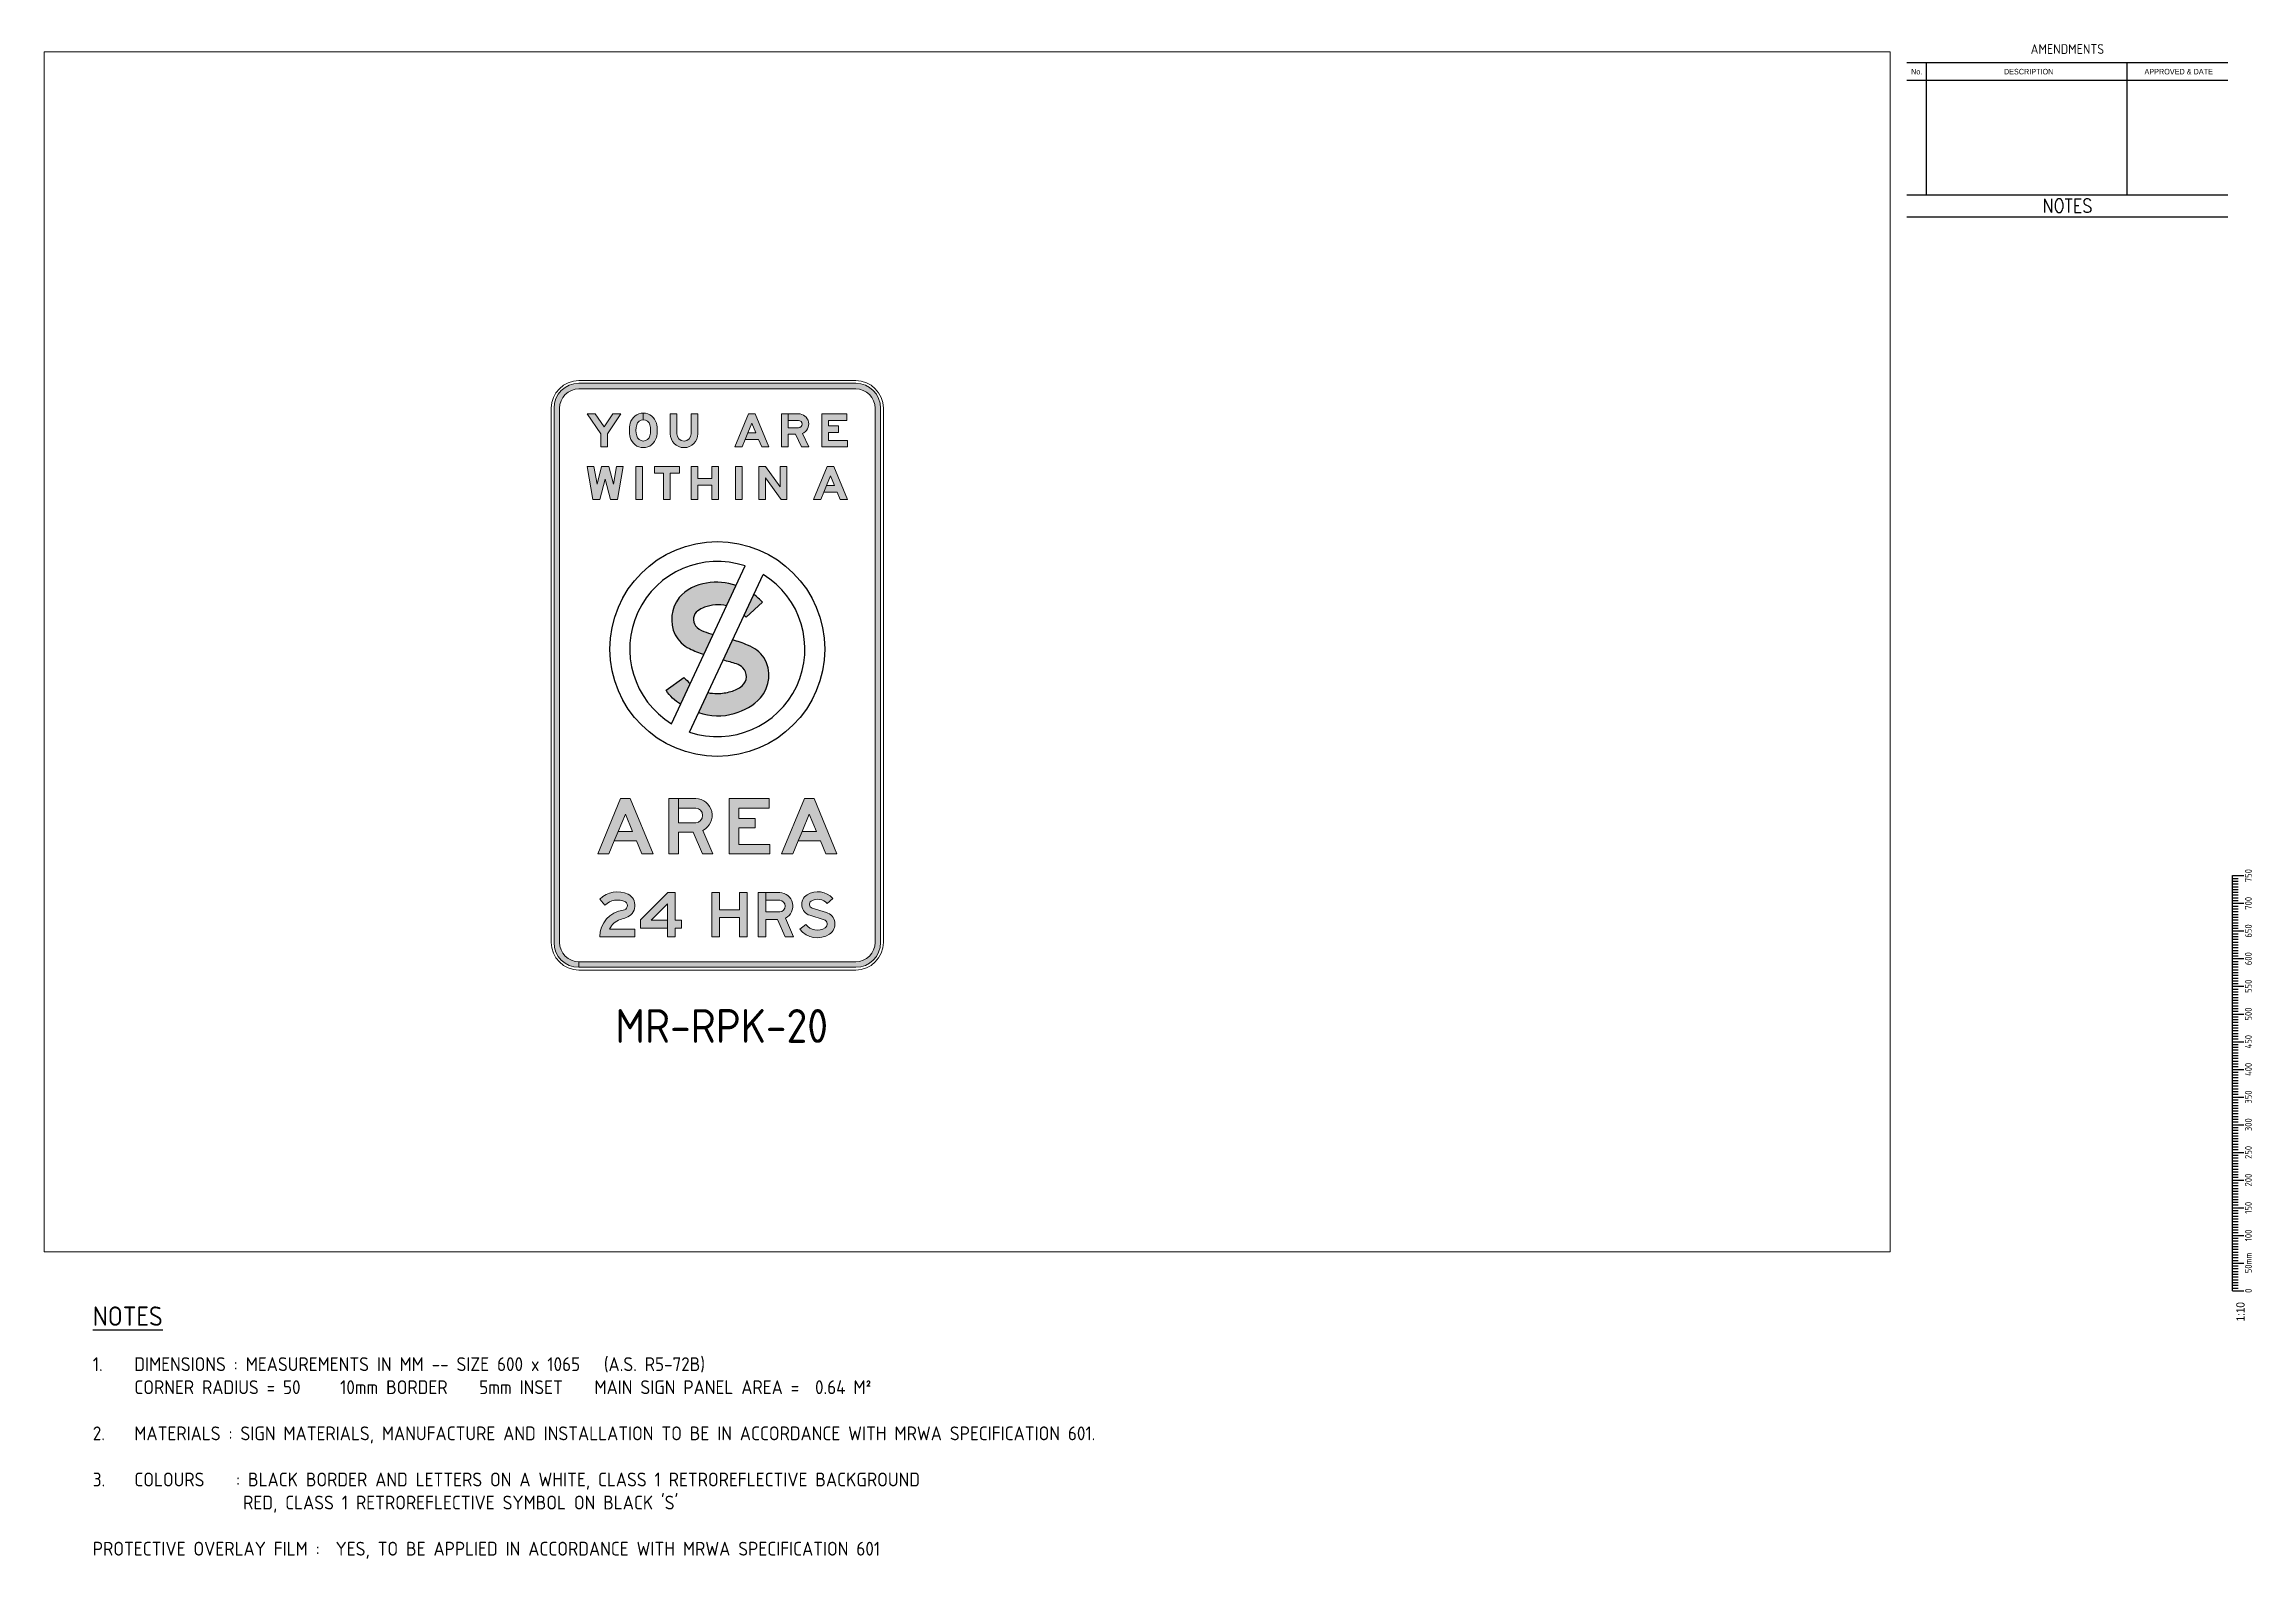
# Paper-space layout 'MRWA Layout 1' of a CAD drawing. Extents: x 16 to 415, y 17 to 291.
# The model-space entities are those that its viewports show. They can reach past a viewport. Long polylines and large blocks are cut down to what shows.
import ezdxf
from ezdxf.enums import TextEntityAlignment as Align

# ---------------------------------------------------------------- set-up
doc = ezdxf.new("R2010")
doc.units = 0
doc.header["$LTSCALE"] = 10
doc.layers.add('GSBWFILL', color=7, linetype='CONTINUOUS', lineweight=0)
for name, color, linetype in [('L18', 4, 'CONTINUOUS'), ('L25', 1, 'CONTINUOUS'), ('MR_Signs_DIM', 1, 'CONTINUOUS'), ('T25', 1, 'CONTINUOUS'), ('T35', 3, 'CONTINUOUS'), ('T50', 7, 'CONTINUOUS'), ('TBLK18', 4, 'CONTINUOUS'), ('TBLK25', 1, 'CONTINUOUS'), ('View Port', 153, 'CONTINUOUS')]:
    doc.layers.add(name, color=color, linetype=linetype)
doc.styles.add('HELV', font='helvs.shx')
doc.styles.add('HELVL', font='helvl', dxfattribs={"width": 0.8})
doc.styles.add('ISO', font='isocp2.shx')
doc.styles.add('ROMAND', font='romand')
doc.styles.add('TSText', font='txt.shx')

# ---------------------------------------------------------------- blocks, each defined once
blk = doc.blocks.new('a3_vamend')
at = {"layer": 'TBLK25'}
for p, q in [((-5.684341886080801e-14, -4.999999999999886), (-58.00000000000006, -5)), ((-54.42599305211655, -28.90345296021837), (-54.42599305211627, -5)), ((-18.21962682666293, -28.90345296021837), (-18.21962682666259, -4.999999999999886)), ((-5.684341886080801e-14, -8.199999999999875), (-58.00000000000006, -8.199999999999989)), ((0, -28.90345296021832), (-58, -28.90345296021843)), ((-3.354351906637021e-05, -32.90345296021815), (-58.00003354351912, -32.90345296021837))]:
    blk.add_line(p, q, dxfattribs=at)
at = {"layer": 'TBLK18', "style": 'HELVL', "width": 0.9}
for s, p in [('No.', (-56.21299652605802, -7.093438709461054)), ('DESCRIPTION', (-35.99399214369163, -7.0934387094606)), ('APPROVED & DATE', (-8.889555171157724, -7.093438709460258))]:
    blk.add_text(s, height=1, dxfattribs=at).set_placement(p, align=Align.CENTER)
at = {"layer": 'TBLK25', "style": 'ISO'}
blk.add_text('AMENDMENTS', height=1.75, dxfattribs=at).set_placement((-28.99999999999977, -3.384120488447763), align=Align.CENTER)
at = {"layer": 'TBLK25', "style": 'ROMAND', "width": 0.85}
blk.add_text('NOTES', height=2.5, dxfattribs=at).set_placement((-29.00003354351907, -32.05950363555246), align=Align.CENTER)
blk = doc.blocks.new('sca10_3')
at = {"layer": 'L18'}
for p, q in [((-4.144924845027276, 89), (-2.144924845027276, 89)), ((-4.144924845027276, 14), (-4.144924845027276, 89)), ((-4.144924845027276, 88.5), (-3.144924845027276, 88.5)), ((-4.144924845027276, 88), (-3.144924845027276, 88)), ((-4.144924845027276, 87.5), (-3.144924845027276, 87.5)), ((-4.144924845027276, 87), (-3.144924845027276, 87)), ((-4.144924845027276, 86.5), (-3.144924845027276, 86.5)), ((-4.144924845027276, 86), (-3.144924845027276, 86)), ((-4.144924845027276, 85.5), (-3.144924845027276, 85.5)), ((-4.144924845027276, 85), (-3.144924845027276, 85)), ((-4.144924845027276, 84.5), (-3.144924845027276, 84.5)), ((-4.144924845027276, 84), (-2.144924845027276, 84)), ((-4.144924845027276, 83.5), (-3.144924845027276, 83.5)), ((-4.144924845027276, 83), (-3.144924845027276, 83)), ((-4.144924845027276, 82.5), (-3.144924845027276, 82.5)), ((-4.144924845027276, 82), (-3.144924845027276, 82)), ((-4.144924845027276, 81.5), (-3.144924845027276, 81.5)), ((-4.144924845027276, 81), (-3.144924845027276, 81)), ((-4.144924845027276, 80.5), (-3.144924845027276, 80.5)), ((-4.144924845027276, 80), (-3.144924845027276, 80)), ((-4.144924845027276, 79.5), (-3.144924845027276, 79.5)), ((-4.144924845027276, 79), (-2.144924845027276, 79)), ((-4.144924845027276, 78.5), (-3.144924845027276, 78.5)), ((-4.144924845027276, 78), (-3.144924845027276, 78)), ((-4.144924845027276, 77.5), (-3.144924845027276, 77.5)), ((-4.144924845027276, 77), (-3.144924845027276, 77)), ((-4.144924845027276, 76.5), (-3.144924845027276, 76.5)), ((-4.144924845027276, 76), (-3.144924845027276, 76)), ((-4.144924845027276, 75.5), (-3.144924845027276, 75.5)), ((-4.144924845027276, 75), (-3.144924845027276, 75)), ((-4.144924845027276, 74.5), (-3.144924845027276, 74.5)), ((-4.144924845027276, 74), (-2.144924845027276, 74)), ((-4.144924845027276, 73.5), (-3.144924845027276, 73.5)), ((-4.144924845027276, 73), (-3.144924845027276, 73)), ((-4.144924845027276, 72.5), (-3.144924845027276, 72.5)), ((-4.144924845027276, 72), (-3.144924845027276, 72)), ((-4.144924845027276, 71.5), (-3.144924845027276, 71.5)), ((-4.144924845027276, 71), (-3.144924845027276, 71)), ((-4.144924845027276, 70.5), (-3.144924845027276, 70.5)), ((-4.144924845027276, 70), (-3.144924845027276, 70)), ((-4.144924845027276, 69.5), (-3.144924845027276, 69.5)), ((-4.144924845027276, 69), (-2.144924845027276, 69)), ((-4.144924845027276, 68.5), (-3.144924845027276, 68.5)), ((-4.144924845027276, 68), (-3.144924845027276, 68)), ((-4.144924845027276, 67.5), (-3.144924845027276, 67.5)), ((-4.144924845027276, 67), (-3.144924845027276, 67)), ((-4.144924845027276, 66.5), (-3.144924845027276, 66.5)), ((-4.144924845027276, 66), (-3.144924845027276, 66)), ((-4.144924845027276, 65.5), (-3.144924845027276, 65.5)), ((-4.144924845027276, 65), (-3.144924845027276, 65)), ((-4.144924845027276, 64.5), (-3.144924845027276, 64.5)), ((-4.144924845027276, 64), (-2.144924845027276, 64)), ((-4.144924845027276, 63.5), (-3.144924845027276, 63.5)), ((-4.144924845027276, 63), (-3.144924845027276, 63)), ((-4.144924845027276, 62.5), (-3.144924845027276, 62.5)), ((-4.144924845027276, 62), (-3.144924845027276, 62)), ((-4.144924845027276, 61.5), (-3.144924845027276, 61.5)), ((-4.144924845027276, 61), (-3.144924845027276, 61)), ((-4.144924845027276, 60.5), (-3.144924845027276, 60.5)), ((-4.144924845027276, 60), (-3.144924845027276, 60)), ((-4.144924845027276, 59.5), (-3.144924845027276, 59.5)), ((-4.144924845027276, 59), (-2.144924845027276, 59)), ((-4.144924845027276, 58.5), (-3.144924845027276, 58.5)), ((-4.144924845027276, 58), (-3.144924845027276, 58)), ((-4.144924845027276, 57.5), (-3.144924845027276, 57.5)), ((-4.144924845027276, 57), (-3.144924845027276, 57)), ((-4.144924845027276, 56.5), (-3.144924845027276, 56.5)), ((-4.144924845027276, 56), (-3.144924845027276, 56)), ((-4.144924845027276, 55.5), (-3.144924845027276, 55.5)), ((-4.144924845027276, 55), (-3.144924845027276, 55)), ((-4.144924845027276, 54.5), (-3.144924845027276, 54.5)), ((-4.144924845027276, 54), (-2.144924845027276, 54)), ((-4.144924845027276, 53.5), (-3.144924845027276, 53.5)), ((-4.144924845027276, 53), (-3.144924845027276, 53)), ((-4.144924845027276, 52.5), (-3.144924845027276, 52.5)), ((-4.144924845027276, 52), (-3.144924845027276, 52)), ((-4.144924845027276, 51.5), (-3.144924845027276, 51.5)), ((-4.144924845027276, 51), (-3.144924845027276, 51)), ((-4.144924845027276, 50.5), (-3.144924845027276, 50.5)), ((-4.144924845027276, 50), (-3.144924845027276, 50)), ((-4.144924845027276, 49.5), (-3.144924845027276, 49.5)), ((-4.144924845027276, 49), (-2.144924845027276, 49)), ((-4.144924845027276, 48.5), (-3.144924845027276, 48.5)), ((-4.144924845027276, 48), (-3.144924845027276, 48)), ((-4.144924845027276, 47.5), (-3.144924845027276, 47.5)), ((-4.144924845027276, 47), (-3.144924845027276, 47)), ((-4.144924845027276, 46.5), (-3.144924845027276, 46.5)), ((-4.144924845027276, 46), (-3.144924845027276, 46)), ((-4.144924845027276, 45.5), (-3.144924845027276, 45.5)), ((-4.144924845027276, 45), (-3.144924845027276, 45)), ((-4.144924845027276, 44.5), (-3.144924845027276, 44.5)), ((-4.144924845027276, 44), (-2.144924845027276, 44)), ((-4.144924845027276, 43.5), (-3.144924845027276, 43.5)), ((-4.144924845027276, 43), (-3.144924845027276, 43)), ((-4.144924845027276, 42.5), (-3.144924845027276, 42.5)), ((-4.144924845027276, 42), (-3.144924845027276, 42)), ((-4.144924845027276, 41.5), (-3.144924845027276, 41.5)), ((-4.144924845027276, 41), (-3.144924845027276, 41)), ((-4.144924845027276, 40.5), (-3.144924845027276, 40.5)), ((-4.144924845027276, 40), (-3.144924845027276, 40)), ((-4.144924845027276, 39.5), (-3.144924845027276, 39.5)), ((-4.144924845027276, 39), (-2.144924845027276, 39)), ((-4.144924845027276, 38.5), (-3.144924845027276, 38.5)), ((-4.144924845027276, 38), (-3.144924845027276, 38)), ((-4.144924845027276, 37.5), (-3.144924845027276, 37.5)), ((-4.144924845027276, 37), (-3.144924845027276, 37)), ((-4.144924845027276, 36.5), (-3.144924845027276, 36.5)), ((-4.144924845027276, 36), (-3.144924845027276, 36)), ((-4.144924845027276, 35.5), (-3.144924845027276, 35.5)), ((-4.144924845027276, 35), (-3.144924845027276, 35)), ((-4.144924845027276, 34.5), (-3.144924845027276, 34.5)), ((-4.144924845027276, 34), (-2.144924845027276, 34)), ((-4.144924845027276, 33.5), (-3.144924845027276, 33.5)), ((-4.144924845027276, 33), (-3.144924845027276, 33)), ((-4.144924845027276, 32.5), (-3.144924845027276, 32.5)), ((-4.144924845027276, 32), (-3.144924845027276, 32)), ((-4.144924845027276, 31.5), (-3.144924845027276, 31.5)), ((-4.144924845027276, 31), (-3.144924845027276, 31)), ((-4.144924845027276, 30.5), (-3.144924845027276, 30.5)), ((-4.144924845027276, 30), (-3.144924845027276, 30)), ((-4.144924845027276, 29.5), (-3.144924845027276, 29.5)), ((-4.144924845027276, 29), (-2.144924845027276, 29)), ((-4.144924845027276, 28.5), (-3.144924845027276, 28.5)), ((-4.144924845027276, 28), (-3.144924845027276, 28)), ((-4.144924845027276, 27.5), (-3.144924845027276, 27.5)), ((-4.144924845027276, 27), (-3.144924845027276, 27)), ((-4.144924845027276, 26.5), (-3.144924845027276, 26.5)), ((-4.144924845027276, 26), (-3.144924845027276, 26)), ((-4.144924845027276, 25.5), (-3.144924845027276, 25.5)), ((-4.144924845027276, 25), (-3.144924845027276, 25)), ((-4.144924845027276, 24.5), (-3.144924845027276, 24.5)), ((-4.144924845027276, 24), (-2.144924845027276, 24)), ((-4.144924845027276, 23.5), (-3.144924845027276, 23.5)), ((-4.144924845027276, 23), (-3.144924845027276, 23)), ((-4.144924845027276, 22.5), (-3.144924845027276, 22.5)), ((-4.144924845027276, 22), (-3.144924845027276, 22)), ((-4.144924845027276, 21.5), (-3.144924845027276, 21.5)), ((-4.144924845027276, 21), (-3.144924845027276, 21)), ((-4.144924845027276, 20.5), (-3.144924845027276, 20.5)), ((-4.144924845027276, 20), (-3.144924845027276, 20)), ((-4.144924845027276, 19.5), (-3.144924845027276, 19.5)), ((-4.144924845027276, 19), (-2.144924845027276, 19)), ((-4.144924845027276, 18.5), (-3.144924845027276, 18.5)), ((-4.144924845027276, 18), (-3.144924845027276, 18)), ((-4.144924845027276, 17.5), (-3.144924845027276, 17.5)), ((-4.144924845027276, 17), (-3.144924845027276, 17)), ((-4.144924845027276, 16.5), (-3.144924845027276, 16.5)), ((-4.144924845027276, 16), (-3.144924845027276, 16)), ((-4.144924845027276, 15.5), (-3.144924845027276, 15.5)), ((-4.144924845027276, 15), (-3.144924845027276, 15)), ((-4.144924845027276, 14.5), (-3.144924845027276, 14.5)), ((-4.144924845027276, 14), (-2.144924845027276, 14))]:
    blk.add_line(p, q, dxfattribs=at)
at = {"layer": 'L18', "style": 'ISO'}
for s, p in [('750', (-0.6781779558306198, 89)), ('700', (-0.6781779558306198, 84)), ('650', (-0.6781779558306198, 79)), ('600', (-0.6781779558306198, 74)), ('550', (-0.6781779558306198, 69)), ('500', (-0.6781779558306198, 64)), ('450', (-0.6781779558306198, 59)), ('400', (-0.6781779558306198, 54)), ('350', (-0.6781779558306198, 49)), ('300', (-0.6781779558306198, 44)), ('250', (-0.6781779558306198, 39)), ('200', (-0.6781779558306198, 34)), ('150', (-0.6781779558306198, 29)), ('100', (-0.6781779558306198, 24)), ('0', (-0.6781779558306198, 14))]:
    blk.add_text(s, height=1.25, rotation=90, dxfattribs=at).set_placement(p, align=Align.CENTER)
blk.add_text('50mm', height=1.25, rotation=90, dxfattribs=at).set_placement((-0.6747569548834917, 17.17651291350273))
at = {"layer": 'L18', "style": 'HELV', "width": 0.85}
blk.add_text('1:10', height=1.5, rotation=90, dxfattribs=at).set_placement((-1.985714686587016, 11.9491456330818), align=Align.RIGHT)
blk = doc.blocks.new('*U909')
at = {"layer": 'GSBWFILL'}
blk.add_hatch(color=256, dxfattribs=at).paths.add_polyline_path([(-249.8999999999996, -527.5), (250, -527.5, 0.414213562373095), (295, -482.5), (295, 482.5, 0.414213562373095), (250, 527.5), (-250, 527.5, 0.414213562373095), (-295, 482.5), (-295, -482.5, 0.414213562373095), (-250, -527.5), (-250, -517.5, -0.414213562373095), (-285, -482.5), (-285, 482.5, -0.414213562373095), (-250, 517.5), (250, 517.5, -0.414213562373095), (285, 482.5), (285, -482.5, -0.414213562373095), (250, -517.5), (-249.8999999999996, -517.5)])
at = {"layer": 'GSBWFILL', "linetype": 'Continuous'}
for points in [[(-250, -532.5), (250, -532.5, 0.414213562373095), (300, -482.5), (300, 482.5, 0.414213562373095), (250, 532.5), (-250, 532.5, 0.414213562373095), (-300, 482.5), (-300, -482.5, 0.414213562373095), (-250, -532.5)], [(-249.8999999999996, -527.5), (250, -527.5, 0.414213562373095), (295, -482.5), (295, 482.5, 0.414213562373095), (250, 527.5), (-250, 527.5, 0.414213562373095), (-295, 482.5), (-295, -482.5, 0.414213562373095), (-250, -527.5), (-250, -517.5, -0.414213562373095), (-285, -482.5), (-285, 482.5, -0.414213562373095), (-250, 517.5), (250, 517.5, -0.414213562373095), (285, 482.5), (285, -482.5, -0.414213562373095), (250, -517.5), (-249.8999999999996, -517.5), (-249.8999999999996, -527.5)]]:
    blk.add_lwpolyline(points, format="xyb", close=True, dxfattribs=at)
at = {"layer": 'GSBWFILL', "color": 250, "style": 'TSText'}
for s in ['levels:GSCOLORFILL|GSBWFILL|GSOUTLINE', 'chevronShoulderRadius:300.000', 'constructPanels:900|600|450', 'panelStyle:MR-RPK-20.ssm', 'panelBorderRadius:300.000', 'chevronTipRadius:300.000', 'constructPanelMode:0', 'panelRoundCorners:0', 'panelHeightLock:1', 'panelStation:none', 'heightRounding:1', 'panelName:name', 'panelWidthLock:1', 'widthRounding:1', 'panelStandard:0', 'legendMaterial:0', 'panelMounting:0', 'panelQuantity:1', 'panelMaterial:0', 'marginAlign:9', 'panelShape:0', 'panelSizes:', 'version:2']:
    blk.add_text(s, height=0.001, dxfattribs=at).set_placement((0, 532.498), align=Align.CENTER)
blk = doc.blocks.new('*U516')
at = {"layer": 'GSBWFILL'}
blk.add_hatch(color=256, dxfattribs=at).paths.add_polyline_path([(74.24082345703958, 81.2500000000007), (60.0068234570395, 46.8760000000002), (140.0040000000002, 46.8760000000002), (159.4120000000001, 0), (200.0000000000002, 0), (117.1880000000003, 200.0000000000002), (82.81200000000011, 200.0000000000002), (0, 0), (40.58800000000029, 0), (59.99600000000022, 46.8760000000002), (74.2300000000003, 81.2500000000007), (100.0000000000001, 143.4860000000002), (125.7700000000002, 81.2500000000007)])
at = {"layer": 'GSBWFILL', "flags": 128}
blk.add_lwpolyline([(74.24082345703958, 81.2500000000007), (60.0068234570395, 46.8760000000002), (140.0040000000002, 46.8760000000002), (159.4120000000001, 0), (200.0000000000002, 0), (117.1880000000003, 200.0000000000002), (82.81200000000011, 200.0000000000002), (0, 0), (40.58800000000029, 0), (59.99600000000022, 46.8760000000002), (74.2300000000003, 81.2500000000007), (100.0000000000001, 143.4860000000002), (125.7700000000002, 81.2500000000007)], close=True, dxfattribs=at)
blk = doc.blocks.new('*U517')
at = {"layer": 'GSBWFILL'}
h = blk.add_hatch(color=256, dxfattribs=at)
edge = h.paths.add_edge_path()
edge.add_line((34.37600000000002, 78.12399999999988), (87.49999999999997, 78.12399999999988))
edge.add_line((87.49999999999997, 78.12399999999988), (121.8759999999999, 0))
edge.add_line((121.8759999999999, 0), (159.376, 0))
edge.add_line((159.376, 0), (123.2260000000003, 84.8719999999999))
edge.add_arc((95.31255646446263, 139.0627146444003), 60.95731197881416, 297.2528339950576, 448.5312451061687)
edge.add_line((96.87500217506567, 199.999999184195), (34.38600000000002, 199.9999997104283))
edge.add_line((34.38600000000002, 199.9999997104283), (34.38600000000002, 165.6240000000002))
edge.add_line((34.38600000000002, 165.6240000000002), (96.36962469498772, 165.6240000000002))
edge.add_arc((95.312500000002, 139.0625000000001), 26.58252799999945, 87.72088044474046, 88.5311972222263)
edge.add_line((95.9938802852825, 165.6362937784124), (96.87600000000046, 165.6240000000002))
edge.add_line((96.87600000000046, 165.6240000000002), (96.36962469498772, 165.6240000000002))
edge.add_arc((95.31250000000023, 139.0624999999998), 26.5825279999998, -87.77573999472622, 87.72088044473668, ccw=False)
edge.add_line((96.3441921153016, 112.4999999999998), (96.87599999999912, 112.4999999999998))
edge.add_line((96.87599999999912, 112.4999999999998), (95.99387899694861, 112.4887061885529))
edge.add_arc((95.31249999999771, 139.062499999996), 26.58252799999617, 271.4688000000053, 272.2242600052789)
edge.add_line((96.34419211530127, 112.4999999999998), (34.37600000000002, 112.4999999999998))
edge.add_line((34.37600000000002, 112.4999999999998), (34.37600000000008, 199.9999997105125))
edge.add_line((34.37600000000008, 199.9999997105125), (0, 200.0000000000002))
edge.add_line((0, 200.0000000000002), (0, 0))
edge.add_line((0, 0), (34.37600000000008, 0))
edge.add_line((34.37600000000008, 0), (34.37600000000002, 78.12399999999988))
blk.add_lwpolyline([(34.37600000000002, 78.12399999999988), (87.49999999999997, 78.12399999999988), (121.8759999999999, 0), (159.376, 0), (123.2260000000003, 84.8719999999999, 0.7762276437011242), (96.87500217506567, 199.999999184195), (34.38600000000002, 199.9999997104283), (34.38600000000002, 165.6240000000002), (96.36962469498772, 165.6240000000002, 0.003535688671034941), (95.9938802852825, 165.6362937784124), (96.87600000000046, 165.6240000000002), (96.36962469498772, 165.6240000000002, -0.961453073887715), (96.3441921153016, 112.4999999999998), (96.87599999999912, 112.4999999999998), (95.99387899694861, 112.4887061885529, 0.003296328053768449), (96.34419211530127, 112.4999999999998), (34.37600000000002, 112.4999999999998), (34.37600000000008, 199.9999997105125), (0, 200.0000000000002), (0, 0), (34.37600000000008, 0)], format="xyb", close=True, dxfattribs=at)
blk = doc.blocks.new('*U518')
at = {"layer": 'GSBWFILL'}
blk.add_hatch(color=256, dxfattribs=at).paths.add_polyline_path([(0, 0), (0, 200.0000000000002), (143.75, 200.0000000000002), (143.75, 165.6240000000002), (34.376, 165.6240000000002), (34.376, 128.1240000000006), (93.75, 128.1240000000006), (93.75, 93.75), (34.376, 93.75), (34.376, 34.3760000000009), (146.876, 34.3760000000009), (146.876, 0)])
blk.add_lwpolyline([(0, 0), (0, 200.0000000000002), (143.75, 200.0000000000002), (143.75, 165.6240000000002), (34.376, 165.6240000000002), (34.376, 128.1240000000006), (93.75, 128.1240000000006), (93.75, 93.75), (34.376, 93.75), (34.376, 34.3760000000009), (146.876, 34.3760000000009), (146.876, 0), (0, 0)], close=True, dxfattribs=at)
blk = doc.blocks.new('*U519')
at = {"layer": 'GSBWFILL'}
blk.add_hatch(color=256, dxfattribs=at).paths.add_polyline_path([(74.24082345703958, 81.2500000000007), (60.0068234570395, 46.8760000000002), (140.0040000000002, 46.8760000000002), (159.4120000000001, 0), (200.0000000000002, 0), (117.1880000000003, 200.0000000000002), (82.81200000000011, 200.0000000000002), (0, 0), (40.58800000000029, 0), (59.99600000000022, 46.8760000000002), (74.2300000000003, 81.2500000000007), (100.0000000000001, 143.4860000000002), (125.7700000000002, 81.2500000000007)])
at = {"layer": 'GSBWFILL', "flags": 128}
blk.add_lwpolyline([(74.24082345703958, 81.2500000000007), (60.0068234570395, 46.8760000000002), (140.0040000000002, 46.8760000000002), (159.4120000000001, 0), (200.0000000000002, 0), (117.1880000000003, 200.0000000000002), (82.81200000000011, 200.0000000000002), (0, 0), (40.58800000000029, 0), (59.99600000000022, 46.8760000000002), (74.2300000000003, 81.2500000000007), (100.0000000000001, 143.4860000000002), (125.7700000000002, 81.2500000000007)], close=True, dxfattribs=at)
blk = doc.blocks.new('*U515')
at = {"layer": 'GSBWFILL', "color": 28}
for name, p, xscale, yscale, zscale in [('*U516', (0, 0), 0.4999999999999995, 0.4999999999999995, 0.4999999999999995), ('*U517', (128.756875, 0), 0.4988203995582773, 0.5, 0.4988203995582773), ('*U518', (237.600625, 0), 0.5004221247855334, 0.5, 0.5004221247855334), ('*U519', (332.228125, 0), 0.4999999999999996, 0.4999999999999996, 0.4999999999999996)]:
    blk.add_blockref(name, p, dxfattribs=dict(at, xscale=xscale, yscale=yscale, zscale=zscale))
blk = doc.blocks.new('*U514')
at = {"layer": 'GSBWFILL'}
blk.add_blockref('*U515', (-216.1140625, 0), dxfattribs=at)
blk = doc.blocks.new('*U561')
at = {"layer": 'GSBWFILL'}
h = blk.add_hatch(color=256, dxfattribs=at)
edge = h.paths.add_edge_path()
edge.add_arc((82.33054579212954, 84.5369195452402), 118.8150220344626, 65.86028559683363, 133.8611911523892)
edge.add_line((0.0020000000001, 170.2049999999993), (24.1228635953289, 142.8856652297155))
edge.add_arc((81.8795828104606, 83.24972710690011), 83.01977915101817, 64.24285272596438, 134.0828888370756, ccw=False)
edge.add_arc((107.0573208918556, 141.1386938270097), 20.09485905369087, -87.03103612801527, 57.15389442754031, ccw=False)
edge.add_arc((122.9903248346586, -1.018834671505573), 122.994544704319, 96.95444173306173, 179.5253806219506)
edge.add_line((0, 0), (162.0020000000001, 0))
edge.add_line((162.0020000000001, 0), (162.0020000000001, 35.0000000000002))
edge.add_line((162.0020000000001, 35.0000000000002), (44.9215508374633, 34.9999990328245))
edge.add_arc((124.7599295652425, -5.039417720056363), 89.31585308214424, 110.46457407393959, 153.3659657406062, ccw=False)
edge.add_arc((-89.98632601565916, 712.4011627989995), 659.7976467079434, 286.1494785317047, 288.7344507539269)
edge.add_arc((104.8491583695444, 142.1023206905481), 57.15279024867854, 287.388378923178, 422.8586817009557)
blk.add_lwpolyline([(130.9215044127852, 192.9616777943392, 0.3057350020219265), (0.0020000000001, 170.2049999999993), (24.1228635953289, 142.8856652297155, -0.3145315955240524), (117.9564596412077, 158.0209962443364, -0.7277761029450815), (108.0981342838806, 121.070807344605, 0.3767267663513349), (0, 0), (162.0020000000001, 0), (162.0020000000001, 35.0000000000002), (44.9215508374633, 34.9999990328245, -0.1894101996274636), (93.5325912259887, 78.63958174837029, 0.0112795474098794), (121.9291120683466, 87.5613579665897, 0.6711509791249151), (130.9215044127852, 192.9616777943392, 0.3057350020219265)], format="xyb", close=True, dxfattribs=at)
blk = doc.blocks.new('*U562')
at = {"layer": 'GSBWFILL'}
blk.add_hatch(color=256, dxfattribs=at).paths.add_polyline_path([(122.823, 0), (122.823, 149.0970000000003), (47.743, 74.9350000000009), (122.813, 74.9350000000009), (122.813, 39.9350000000007), (0, 39.9350000000007), (0, 76.97100000000121), (124.552, 200.0000000000002), (157.823, 200.0000000000002), (157.823, 74.9350000000009), (187, 74.9350000000009), (187, 39.9350000000007), (157.823, 39.9350000000007), (157.823, 0)])
blk.add_lwpolyline([(122.823, 0), (122.823, 149.0970000000003), (47.743, 74.9350000000009), (122.813, 74.9350000000009), (122.813, 39.9350000000007), (0, 39.9350000000007), (0, 76.97100000000121), (124.552, 200.0000000000002), (157.823, 200.0000000000002), (157.823, 74.9350000000009), (187, 74.9350000000009), (187, 39.9350000000007), (157.823, 39.9350000000007), (157.823, 0), (122.823, 0)], close=True, dxfattribs=at)
blk = doc.blocks.new('*U560')
at = {"layer": 'MR_Signs_DIM', "color": 28, "yscale": 0.4}
for name, p, xscale, zscale in [('*U561', (0, 0), 0.3925877458302974, 0.3925877458302974), ('*U562', (73.92900000000009, 0), 0.3935828877005348, 0.3935828877005348)]:
    blk.add_blockref(name, p, dxfattribs=dict(at, xscale=xscale, zscale=zscale))
blk = doc.blocks.new('*U564')
at = {"layer": 'GSBWFILL'}
blk.add_hatch(color=256, dxfattribs=at).paths.add_polyline_path([(0, 0), (0, 199.9999999999993), (34.376, 199.9999999999993), (34.376, 121.8759999999994), (125, 121.8759999999994), (125, 199.9999999999993), (159.376, 199.9999999999993), (159.376, 0), (125, 0), (125, 87.49999999999949), (34.376, 87.49999999999949), (34.376, 0)])
blk.add_lwpolyline([(0, 0), (0, 199.9999999999993), (34.376, 199.9999999999993), (34.376, 121.8759999999994), (125, 121.8759999999994), (125, 199.9999999999993), (159.376, 199.9999999999993), (159.376, 0), (125, 0), (125, 87.49999999999949), (34.376, 87.49999999999949), (34.376, 0), (0, 0)], close=True, dxfattribs=at)
blk = doc.blocks.new('*U565')
at = {"layer": 'GSBWFILL'}
h = blk.add_hatch(color=256, dxfattribs=at)
edge = h.paths.add_edge_path()
edge.add_line((34.37600000000002, 78.12399999999988), (87.49999999999997, 78.12399999999988))
edge.add_line((87.49999999999997, 78.12399999999988), (121.8759999999999, 0))
edge.add_line((121.8759999999999, 0), (159.376, 0))
edge.add_line((159.376, 0), (123.2260000000003, 84.8719999999999))
edge.add_arc((95.31255646446263, 139.0627146444003), 60.95731197881416, 297.2528339950576, 448.5312451061687)
edge.add_line((96.87500217506567, 199.999999184195), (34.38600000000002, 199.9999997104283))
edge.add_line((34.38600000000002, 199.9999997104283), (34.38600000000002, 165.6240000000002))
edge.add_line((34.38600000000002, 165.6240000000002), (96.36962469498772, 165.6240000000002))
edge.add_arc((95.312500000002, 139.0625000000001), 26.58252799999945, 87.72088044474046, 88.5311972222263)
edge.add_line((95.9938802852825, 165.6362937784124), (96.87600000000046, 165.6240000000002))
edge.add_line((96.87600000000046, 165.6240000000002), (96.36962469498772, 165.6240000000002))
edge.add_arc((95.31250000000023, 139.0624999999998), 26.5825279999998, -87.77573999472622, 87.72088044473668, ccw=False)
edge.add_line((96.3441921153016, 112.4999999999998), (96.87599999999912, 112.4999999999998))
edge.add_line((96.87599999999912, 112.4999999999998), (95.99387899694861, 112.4887061885529))
edge.add_arc((95.31249999999771, 139.062499999996), 26.58252799999617, 271.4688000000053, 272.2242600052789)
edge.add_line((96.34419211530127, 112.4999999999998), (34.37600000000002, 112.4999999999998))
edge.add_line((34.37600000000002, 112.4999999999998), (34.37600000000008, 199.9999997105125))
edge.add_line((34.37600000000008, 199.9999997105125), (0, 200.0000000000002))
edge.add_line((0, 200.0000000000002), (0, 0))
edge.add_line((0, 0), (34.37600000000008, 0))
edge.add_line((34.37600000000008, 0), (34.37600000000002, 78.12399999999988))
blk.add_lwpolyline([(34.37600000000002, 78.12399999999988), (87.49999999999997, 78.12399999999988), (121.8759999999999, 0), (159.376, 0), (123.2260000000003, 84.8719999999999, 0.7762276437011242), (96.87500217506567, 199.999999184195), (34.38600000000002, 199.9999997104283), (34.38600000000002, 165.6240000000002), (96.36962469498772, 165.6240000000002, 0.003535688671034941), (95.9938802852825, 165.6362937784124), (96.87600000000046, 165.6240000000002), (96.36962469498772, 165.6240000000002, -0.961453073887715), (96.3441921153016, 112.4999999999998), (96.87599999999912, 112.4999999999998), (95.99387899694861, 112.4887061885529, 0.003296328053768449), (96.34419211530127, 112.4999999999998), (34.37600000000002, 112.4999999999998), (34.37600000000008, 199.9999997105125), (0, 200.0000000000002), (0, 0), (34.37600000000008, 0)], format="xyb", close=True, dxfattribs=at)
blk = doc.blocks.new('*U566')
at = {"layer": 'GSBWFILL'}
h = blk.add_hatch(color=256, dxfattribs=at)
edge = h.paths.add_edge_path()
edge.add_arc((79.55552377455194, 96.3990616887475), 100.398365286098, 217.5888648963588, 303.3520593408032)
edge.add_arc((104.686408847173, 58.21683830475813), 54.68793357685734, 303.3519188946837, 433.0773077835727)
edge.add_line((120.6050338322995, 110.5366955053437), (55.77684704157089, 130.2600262006308))
edge.add_arc((60.7153932751219, 146.4917269451917), 16.96635930192156, 122.37695402728619, 253.0774512495085, ccw=False)
edge.add_arc((81.96023975814705, 112.986035385758), 56.63971142814184, 41.62174372850723, 122.3772853951738, ccw=False)
edge.add_line((124.3010338322996, 150.6066955053438), (149.9990332060519, 173.4381968866963))
edge.add_arc((81.96039128774645, 112.9851824708031), 91.01551376581679, 41.62141042907744, 122.3769520957441)
edge.add_arc((60.71558654534025, 146.491332186875), 51.34179705897608, 122.3768981696657, 253.0773953918879)
edge.add_line((45.7710338322999, 97.37269550534401), (110.5990708577238, 77.64935192912239))
edge.add_arc((104.6865331934003, 58.21640109533007), 20.31250057823098, -56.64794027636549, 73.07744861252343, ccw=False)
edge.add_arc((79.55563244857834, 96.39819155757301), 66.0225792819824, 217.5891992617704, 303.35239370621485, ccw=False)
edge.add_line((27.2390338322999, 56.1246955053445), (-0.0009648052494988235, 35.1569448330027))
blk.add_lwpolyline([(-0.0009648052495000001, 35.1569448330027, 0.3927173755026549), (134.7527390033676, 12.5354868597159, 0.635387021307166), (120.6050338322995, 110.5366955053437), (55.7768470415709, 130.2600262006308, -0.6413756582534946), (51.63012606950311, 160.8205534067135, -0.3677081297791761), (124.3010338322996, 150.6066955053438), (149.9990332060519, 173.4381968866963, 0.3677081297791761), (33.2227567876675, 189.8517339050407, 0.6413756582534946), (45.7710338322999, 97.37269550534401), (110.5990708577238, 77.64935192912239, -0.635387021307166), (115.8539807353911, 41.2492034735212, -0.3927173755026549), (27.2390338322999, 56.1246955053445), (-0.0009648052495000001, 35.1569448330027, 0.3927173755026549)], format="xyb", close=True, dxfattribs=at)
blk = doc.blocks.new('*U563')
at = {"layer": 'MR_Signs_DIM', "color": 28, "yscale": 0.4}
for name, p, xscale, zscale in [('*U564', (0, 0), 0.3990563196466213, 0.3990563196466213), ('*U565', (83.94500000000062, 0), 0.3990563196466213, 0.3990563196466213), ('*U566', (158.813000000001, 0), 0.3990556316867115, 0.3990556316867115)]:
    blk.add_blockref(name, p, dxfattribs=dict(at, xscale=xscale, zscale=zscale))
blk = doc.blocks.new('*U559')
at = {"layer": 'MR_Signs_DIM'}
for name, p in [('*U560', (-212.4709999999995, 0)), ('*U563', (-9.941999999999098, 0))]:
    blk.add_blockref(name, p, dxfattribs=at)
blk = doc.blocks.new('*U331')
at = {"layer": 'GSBWFILL'}
blk.add_hatch(color=256, dxfattribs=at).paths.add_polyline_path([(34.2340000000006, 0), (0, 199.9999999999993), (40.5819999999997, 199.9999999999993), (58.776, 93.7020000000004), (86.6199999999999, 199.9999999999993), (107.9679999999996, 199.9999999999993), (129.3179999999996, 199.9999999999993), (157.1600000000002, 93.7020000000004), (175.3559999999998, 199.9999999999993), (215.9380000000004, 199.9999999999993), (181.7039999999999, 0), (140.3540000000003, 0), (107.9679999999996, 123.6440000000005), (75.58400000000009, 0)])
blk.add_lwpolyline([(34.2340000000006, 0), (0, 199.9999999999993), (40.5819999999997, 199.9999999999993), (58.776, 93.7020000000004), (86.6199999999999, 199.9999999999993), (107.9679999999996, 199.9999999999993), (129.3179999999996, 199.9999999999993), (157.1600000000002, 93.7020000000004), (175.3559999999998, 199.9999999999993), (215.9380000000004, 199.9999999999993), (181.7039999999999, 0), (140.3540000000003, 0), (107.9679999999996, 123.6440000000005), (75.58400000000009, 0), (34.2340000000006, 0)], close=True, dxfattribs=at)
blk = doc.blocks.new('*U332')
at = {"layer": 'GSBWFILL'}
blk.add_hatch(color=256, dxfattribs=at).paths.add_polyline_path([(40.00000000000001, 200.0000000000011), (0, 200.0000000000011), (0, 0), (40.00000000000001, 0)])
blk.add_lwpolyline([(0, 0), (0, 200.0000000000011), (40.00000000000001, 200.0000000000011), (40.00000000000001, 0)], close=True, dxfattribs=at)
blk = doc.blocks.new('*U333')
at = {"layer": 'GSBWFILL'}
blk.add_hatch(color=256, dxfattribs=at).paths.add_polyline_path([(55.0000000000002, 0), (55.0000000000002, 160.0000000000001), (0, 160.0000000000001), (0, 200.0000000000011), (149.9999999999999, 200.0000000000011), (149.9999999999999, 160.0000000000001), (95.0000000000002, 160.0000000000001), (95.0000000000002, 0)])
blk.add_lwpolyline([(55.0000000000002, 0), (55.0000000000002, 160.0000000000001), (0, 160.0000000000001), (0, 200.0000000000011), (149.9999999999999, 200.0000000000011), (149.9999999999999, 160.0000000000001), (95.0000000000002, 160.0000000000001), (95.0000000000002, 0), (55.0000000000002, 0)], close=True, dxfattribs=at)
blk = doc.blocks.new('*U334')
at = {"layer": 'GSBWFILL'}
blk.add_hatch(color=256, dxfattribs=at).paths.add_polyline_path([(0, 0), (0, 199.9999999999993), (40, 199.9999999999993), (40, 126.2499999999989), (124.0620000000001, 126.2499999999989), (124.0620000000001, 199.9999999999993), (164.0620000000001, 199.9999999999993), (164.0620000000001, 0), (124.0620000000001, 0), (124.0620000000001, 86.2499999999997), (40, 86.2499999999997), (40, 0)])
blk.add_lwpolyline([(0, 0), (0, 199.9999999999993), (40, 199.9999999999993), (40, 126.2499999999989), (124.0620000000001, 126.2499999999989), (124.0620000000001, 199.9999999999993), (164.0620000000001, 199.9999999999993), (164.0620000000001, 0), (124.0620000000001, 0), (124.0620000000001, 86.2499999999997), (40, 86.2499999999997), (40, 0), (0, 0)], close=True, dxfattribs=at)
blk = doc.blocks.new('*U335')
at = {"layer": 'GSBWFILL'}
blk.add_hatch(color=256, dxfattribs=at).paths.add_polyline_path([(40.00000000000001, 200.0000000000011), (0, 200.0000000000011), (0, 0), (40.00000000000001, 0)])
blk.add_lwpolyline([(0, 0), (0, 200.0000000000011), (40.00000000000001, 200.0000000000011), (40.00000000000001, 0)], close=True, dxfattribs=at)
blk = doc.blocks.new('*U336')
at = {"layer": 'GSBWFILL'}
blk.add_hatch(color=256, dxfattribs=at).paths.add_polyline_path([(0, 0), (0, 199.9999999999993), (40, 199.9999999999993), (128.1240000000001, 76.1960000000013), (128.1240000000001, 199.9999999999993), (168.1240000000002, 199.9999999999993), (168.1240000000002, 0), (133.2620000000002, 0), (40, 131.0219999999997), (40, 0)])
blk.add_lwpolyline([(0, 0), (0, 199.9999999999993), (40, 199.9999999999993), (128.1240000000001, 76.1960000000013), (128.1240000000001, 199.9999999999993), (168.1240000000002, 199.9999999999993), (168.1240000000002, 0), (133.2620000000002, 0), (40, 131.0219999999997), (40, 0), (0, 0)], close=True, dxfattribs=at)
blk = doc.blocks.new('*U330')
at = {"layer": 'GSBWFILL', "color": 28}
for name, p, xscale, yscale, zscale in [('*U331', (0, 0), 0.3000861358352855, 0.3, 0.3000861358352855), ('*U332', (87.8055, 0), 0.3, 0.3, 0.3), ('*U333', (121.4025, 0), 0.3000000000000001, 0.3000000000000001, 0.3000000000000001), ('*U334', (187.9995, 0), 0.2998866282259144, 0.3, 0.2998866282259144), ('*U335', (267.717, 0), 0.3, 0.3, 0.3), ('*U336', (310.2345, 0), 0.2997787347434033, 0.3, 0.2997787347434033)]:
    blk.add_blockref(name, p, dxfattribs=dict(at, xscale=xscale, yscale=yscale, zscale=zscale))
blk = doc.blocks.new('*U338')
at = {"layer": 'GSBWFILL'}
blk.add_hatch(color=256, dxfattribs=at).paths.add_polyline_path([(78.01799999999992, 85.00000000000088), (101.8759999999998, 143.2739999999999), (125.7319999999999, 85.00000000000088), (78.02880540338197, 85.00000000000085), (61.65480540338208, 44.99999999999989), (142.1059999999998, 44.99999999999989), (160.528, -1.387778780781446e-14), (203.7499999999999, -1.387778780781446e-14), (121.8759999999999, 200.0000000000011), (81.87599999999989, 200.0000000000011), (0, -1.387778780781446e-14), (43.22199999999987, -1.387778780781446e-14), (61.64400000000003, 44.99999999999989)])
at = {"layer": 'GSBWFILL', "flags": 128}
blk.add_lwpolyline([(78.01799999999992, 85.00000000000088), (101.8759999999998, 143.2739999999999), (125.7319999999999, 85.00000000000088), (78.02880540338197, 85.00000000000085), (61.65480540338208, 44.99999999999989), (142.1059999999998, 44.99999999999989), (160.528, -1.387778780781446e-14), (203.7499999999999, -1.387778780781446e-14), (121.8759999999999, 200.0000000000011), (81.87599999999989, 200.0000000000011), (0, -1.387778780781446e-14), (43.22199999999987, -1.387778780781446e-14), (61.64400000000003, 44.99999999999989)], close=True, dxfattribs=at)
blk = doc.blocks.new('*U337')
at = {"layer": 'GSBWFILL', "color": 28, "xscale": 0.3003680981595093, "yscale": 0.3, "zscale": 0.3003680981595093}
blk.add_blockref('*U338', (0, 0), dxfattribs=at)
blk = doc.blocks.new('*U329')
at = {"layer": 'GSBWFILL'}
for name, p in [('*U330', (-235, 0)), ('*U337', (173.8, 0))]:
    blk.add_blockref(name, p, dxfattribs=at)
blk = doc.blocks.new('*U322')
at = {"layer": 'GSBWFILL'}
blk.add_hatch(color=256, dxfattribs=at).paths.add_polyline_path([(80.9379999999998, 0), (80.9379999999998, 80.0000000000001), (0, 200.0000000000011), (48.2480000000001, 200.0000000000011), (100.9380000000002, 121.8819999999994), (153.6259999999991, 200.0000000000011), (201.8759999999995, 200.0000000000011), (120.9379999999998, 80.0000000000001), (120.9379999999998, 0)])
blk.add_lwpolyline([(80.9379999999998, 0), (80.9379999999998, 80.0000000000001), (0, 200.0000000000011), (48.2480000000001, 200.0000000000011), (100.9380000000002, 121.8819999999994), (153.6259999999991, 200.0000000000011), (201.8759999999995, 200.0000000000011), (120.9379999999998, 80.0000000000001), (120.9379999999998, 0), (80.9379999999998, 0)], close=True, dxfattribs=at)
blk = doc.blocks.new('*U323')
at = {"layer": 'GSBWFILL'}
h = blk.add_hatch(color=256, dxfattribs=at)
edge = h.paths.add_edge_path()
edge.add_arc((175.1736008023212, 100.0000000547949), 135.1736011243223, 165.9432069789027, 194.0567936999956, ccw=False)
edge.add_arc((84.06249998628041, 122.8124983950426), 41.25000040312678, 89.99999919289212, 165.9432069789027, ccw=False)
edge.add_line((84.06250056735642, 164.0624987981694), (84.06250056735642, 204.0624995786014))
edge.add_arc((84.06250001372004, 122.812499425838), 81.25000015276345, 89.99999960958733, 165.9432095003534)
edge.add_arc((175.1736224022039, 99.99999994520442), 175.173622077406, 165.9432095003533, 194.056793021097)
edge.add_arc((84.06249998628012, 77.18749619675529), 81.24999908956305, 194.0567930210977, 345.9432057085066)
edge.add_arc((-7.048614293151644, 100.0000000547969), 175.1736142111757, 345.9432057085069, 374.0567916322074)
edge.add_arc((84.06250001371993, 122.8124994258381), 81.2500001527635, 14.05679163220746, 89.99294782133492)
edge.add_line((84.07250056735649, 204.0624989631488), (84.07250056735649, 164.0624975859074))
edge.add_arc((84.06249998628036, 122.8124983950427), 41.25000040312676, 14.056791091143111, 89.98610930694889, ccw=False)
edge.add_arc((-7.048614293151417, 99.99999994520492), 135.1736142111757, -14.056791632208672, 14.056791091143225, ccw=False)
edge.add_arc((84.06250001371967, 77.18750057416162), 41.25000015276346, 194.0567936999956, 345.9432083677914, ccw=False)
blk.add_lwpolyline([(44.0477126485469, 67.16855328799447, -0.123287679052504), (44.04771225952675, 132.8314452678833, -0.344050454281061), (84.06250056735642, 164.0624987981694), (84.06250056735642, 204.0624995786014, 0.3440504645518733), (5.245493638878385, 142.5467850965236, 0.123287664876094), (5.245495511260856, 57.45320731575453, 0.780487788330324), (162.8795040237391, 57.45320556817757, 0.1232876755203396), (162.8795059984757, 142.5467866544928, 0.3440160441725167), (84.07250056735649, 204.0624989631488), (84.07250056735649, 164.0624975859074, -0.3439826771916056), (124.0772880505128, 132.831443920023, -0.1232876613439309), (124.0772877404731, 67.1685547321158, -0.7804878022351943)], format="xyb", close=True, dxfattribs=at)
blk = doc.blocks.new('*U324')
at = {"layer": 'GSBWFILL'}
h = blk.add_hatch(color=256, dxfattribs=at)
edge = h.paths.add_edge_path()
edge.add_line((165.9379999999997, 199.9999999999993), (165.9375000000001, 78.9062499999993))
edge.add_arc((82.96875000000004, 78.90612499999962), 82.9687500000942, -179.99991367867517, 8.632132488628486e-05, ccw=False)
edge.add_line((0, 78.9059999999999), (0, 199.9999999999993))
edge.add_line((0, 199.9999999999993), (40, 199.9999999999993))
edge.add_line((40, 199.9999999999993), (40, 78.9062499999993))
edge.add_arc((82.96899999999985, 78.90612499999962), 42.96900000018167, 179.9998333223389, 359.9998333223388)
edge.add_line((125.9379999999997, 78.9059999999999), (125.9379999999997, 199.9999999999993))
edge.add_line((125.9379999999997, 199.9999999999993), (165.9379999999997, 199.9999999999993))
blk.add_lwpolyline([(165.9379999999997, 199.9999999999993), (165.9375000000001, 78.9062499999993, -0.9999999999999998), (0, 78.9059999999999), (0, 199.9999999999993), (40, 199.9999999999993), (40, 78.9062499999993, 0.9999999999999998), (125.9379999999997, 78.9059999999999), (125.9379999999997, 199.9999999999993), (165.9379999999997, 199.9999999999993)], format="xyb", close=True, dxfattribs=at)
blk = doc.blocks.new('*U321')
at = {"layer": 'GSBWFILL', "color": 28, "yscale": 0.3}
for name, p, xscale, zscale in [('*U322', (0, 0), 0.3001842715330214, 0.3001842715330214), ('*U323', (76.09349999999995, 0), 0.2997769518190296, 0.2997769518190296), ('*U324', (149.968499999999, 0), 0.3001120900577322, 0.3001120900577322)]:
    blk.add_blockref(name, p, dxfattribs=dict(at, xscale=xscale, zscale=zscale))
blk = doc.blocks.new('*U326')
at = {"layer": 'GSBWFILL'}
blk.add_hatch(color=256, dxfattribs=at).paths.add_polyline_path([(78.01799999999992, 85.00000000000088), (101.8759999999998, 143.2739999999999), (125.7319999999999, 85.00000000000088), (78.02880540338197, 85.00000000000085), (61.65480540338208, 44.99999999999989), (142.1059999999998, 44.99999999999989), (160.528, -1.387778780781446e-14), (203.7499999999999, -1.387778780781446e-14), (121.8759999999999, 200.0000000000011), (81.87599999999989, 200.0000000000011), (0, -1.387778780781446e-14), (43.22199999999987, -1.387778780781446e-14), (61.64400000000003, 44.99999999999989)])
at = {"layer": 'GSBWFILL', "flags": 128}
blk.add_lwpolyline([(78.01799999999992, 85.00000000000088), (101.8759999999998, 143.2739999999999), (125.7319999999999, 85.00000000000088), (78.02880540338197, 85.00000000000085), (61.65480540338208, 44.99999999999989), (142.1059999999998, 44.99999999999989), (160.528, -1.387778780781446e-14), (203.7499999999999, -1.387778780781446e-14), (121.8759999999999, 200.0000000000011), (81.87599999999989, 200.0000000000011), (0, -1.387778780781446e-14), (43.22199999999987, -1.387778780781446e-14), (61.64400000000003, 44.99999999999989)], close=True, dxfattribs=at)
blk = doc.blocks.new('*U327')
at = {"layer": 'GSBWFILL'}
h = blk.add_hatch(color=256, dxfattribs=at)
edge = h.paths.add_edge_path()
edge.add_line((101.5620000000004, 199.9999999999993), (40.00999999999999, 199.9999999999993))
edge.add_line((40.00999999999999, 199.9999999999993), (40.01000000000005, 160.0000000000001))
edge.add_line((40.01000000000005, 160.0000000000001), (101.5620000000004, 160.0000000000001))
edge.add_arc((101.5622500000002, 138.1249999999996), 21.87500000142905, -89.99934519109178, 90.00065480890822, ccw=False)
edge.add_line((101.5625, 116.2499999999991), (40.00000000000004, 116.2499999999991))
edge.add_line((40.00000000000004, 116.2499999999991), (40.00000000000004, 199.9999999999993))
edge.add_line((40.00000000000004, 199.9999999999993), (0, 199.9999999999993))
edge.add_line((0, 199.9999999999993), (0, 0))
edge.add_line((0, 0), (39.99999999999998, 0))
edge.add_line((39.99999999999998, 0), (39.99999999999998, 76.2499999999999))
edge.add_line((39.99999999999998, 76.2499999999999), (83.02600000000027, 76.2499999999999))
edge.add_line((83.02600000000027, 76.2499999999999), (119.6800000000002, 0))
edge.add_line((119.6800000000002, 0), (164.0620000000004, 0))
edge.add_line((164.0620000000004, 0), (125.1599573062463, 80.9264367865765))
edge.add_arc((101.56225, 138.1249504561359), 61.87504954436841, 292.4189898312468, 450.0002314979133)
blk.add_lwpolyline([(101.5620000000004, 199.9999999999993), (40.00999999999999, 199.9999999999993), (40.01000000000005, 160.0000000000001), (101.5620000000004, 160.0000000000001, -1), (101.5625, 116.2499999999991), (40.00000000000004, 116.2499999999991), (40.00000000000004, 199.9999999999993), (0, 199.9999999999993), (0, 0), (39.99999999999998, 0), (39.99999999999998, 76.2499999999999), (83.02600000000027, 76.2499999999999), (119.6800000000002, 0), (164.0620000000004, 0), (125.1599573062463, 80.9264367865765, 0.8212721967110616)], format="xyb", close=True, dxfattribs=at)
blk = doc.blocks.new('*U328')
at = {"layer": 'GSBWFILL'}
blk.add_hatch(color=256, dxfattribs=at).paths.add_polyline_path([(0, 0), (0, 199.9999999999993), (150, 199.9999999999993), (150, 160.0000000000001), (40, 160.0000000000001), (40, 127.4999999999995), (100, 127.4999999999995), (100, 87.5000000000004), (40, 87.5000000000004), (40, 39.9999999999992), (154.062, 39.9999999999992), (154.062, 0)])
blk.add_lwpolyline([(0, 0), (0, 199.9999999999993), (150, 199.9999999999993), (150, 160.0000000000001), (40, 160.0000000000001), (40, 127.4999999999995), (100, 127.4999999999995), (100, 87.5000000000004), (40, 87.5000000000004), (40, 39.9999999999992), (154.062, 39.9999999999992), (154.062, 0), (0, 0)], close=True, dxfattribs=at)
blk = doc.blocks.new('*U325')
at = {"layer": 'GSBWFILL', "color": 28, "yscale": 0.3}
for name, p, xscale, zscale in [('*U326', (0, 0), 0.3003680981595092, 0.3003680981595092), ('*U327', (84.20549999999912, 0), 0.2998866282259131, 0.2998866282259131), ('*U328', (156.8804999999984, 0), 0.2998792693850529, 0.2998792693850529)]:
    blk.add_blockref(name, p, dxfattribs=dict(at, xscale=xscale, zscale=zscale))
blk = doc.blocks.new('*U320')
at = {"layer": 'GSBWFILL'}
for name, p in [('*U321', (-235, 0)), ('*U325', (31.91950000000179, 0))]:
    blk.add_blockref(name, p, dxfattribs=at)

msp = doc.modelspace()

# ---------------------------------------------------------------- hatches: boundary and pattern name
at = {"layer": 'L25'}
h = msp.add_hatch(color=256, dxfattribs=at)
h.paths.add_polyline_path([(4824.616458742687, 3664.136721795404, 0.05884777538996303), (4808.981292478547, 3678.064896288748), (4791.473802655906, 3640.519963203275, 0.000771317809868826), (4795.507827224309, 3636.741045350629)])
h.paths.add_polyline_path([(4776.982516419122, 3694.194039868657, 0.1324613281980682), (4723.87570844406, 3698.572661633558, 0.1813143985407661), (4674.262014053749, 3672.320140035034, 0.2804431377722373), (4666.940226017803, 3605.337421916501, 0.1577982004606531), (4692.95852692517, 3580.196970355316, 0.03263811031392869), (4718.911244143628, 3569.659794591063), (4735.758256141476, 3605.788328410393, -0.0266028684016824), (4718.824025066068, 3611.221033555627, -0.1583636119170321), (4703.92702110124, 3621.475465211001, -0.4185607326298287), (4708.093079362699, 3648.401816349006, -0.06261137037080193), (4719.862271226759, 3654.872138184926, -0.1353435893053072), (4759.965580852207, 3657.701103779577)])
h.paths.add_polyline_path([(4827.904772009719, 3563.548359223029, 0.1501951063793396), (4797.842881872868, 3586.456420911421, 0.03368738926735793), (4770.693235742203, 3595.955893644816), (4753.549886776779, 3559.191863147693, -0.01135118975535144), (4766.129536224666, 3556.165057012694, -0.02044431167426437), (4777.759953682511, 3552.571077379418, -0.1160676204367971), (4789.426140576396, 3545.586804146702, -0.4342698011653668), (4787.987320889565, 3513.121162470738, -0.113309513677499), (4767.828795334487, 3502.588992851941, -0.06024427983801136), (4743.216848262828, 3499.034343028023, -0.05542767306578304), (4726.295034338817, 3500.743643476982), (4709.43195735165, 3464.580658177004, 0.1592782799134698), (4773.847807690662, 3463.118762981007, 0.1406269930787233), (4821.441406014662, 3491.278960290232, 0.3211625292027581)])
h.paths.add_polyline_path([(4694.43373549985, 3517.167607907646, -0.02934176389292025), (4682.781048432984, 3528.132243717127), (4650.872304920599, 3505.002377793334, 0.1154561477164588), (4676.952259170172, 3479.67846093797)])

# ---------------------------------------------------------------- linework, layer by layer
at = {"layer": 'GSBWFILL', "color": 1}
msp.add_circle((4743.227852878692, 3579.431560163106), 194.01, dxfattribs=at)
at = {"layer": 'L25'}
for p, q in [((4660.571816410555, 3444.550488078916), (4793.422472523166, 3729.449639506677)), ((4693.033233234176, 3429.413480819534), (4825.883889346807, 3714.312632247295))]:
    msp.add_line(p, q, dxfattribs=at)
for points in [[(4776.982516419122, 3694.194039868657, 0.1324613281985376), (4723.875708443851, 3698.572661633474, 0.1813143985401734), (4674.262014053749, 3672.320140035034, 0.280443137771237), (4666.940226017698, 3605.33742191671, 0.1577982004573478), (4692.958526924293, 3580.196970355776, 0.03263811031509083), (4718.911244143628, 3569.659794591063)], [(4791.473802655906, 3640.519963203315, 0.0007713178098706024), (4795.507827224287, 3636.741045350629), (4824.616458742687, 3664.136721795404, 0.05884777538994998), (4808.981292478547, 3678.064896288748)], [(4759.965580852207, 3657.701103779577, 0.135343589305566), (4719.862271226675, 3654.872138184885, 0.06350726776616453), (4707.937749522453, 3648.28867983111, 0.4156118072270166), (4703.927021101783, 3621.475465210332, 0.1583636119109972), (4718.824025066257, 3611.221033555586, 0.02660286840140137), (4735.758256141476, 3605.788328410393, 0.02660286840140137)], [(4709.43195735165, 3464.580658177004, 0.1592782799144056), (4773.84780769104, 3463.118762981133, 0.1406269930773588), (4821.441406014557, 3491.278960290107, 0.3211625292033162), (4827.904772009739, 3563.548359222988, 0.1501951063796876), (4797.842881872846, 3586.456420911464, 0.03368738926730686), (4770.693235742203, 3595.955893644816)], [(4726.295034338775, 3500.743643476982, 0.05542767306852559), (4743.216848263663, 3499.034343028023, 0.0602442798312311), (4767.828795332605, 3502.588992851439, 0.1133096899762588), (4787.987347791083, 3513.121185458836, 0.4342693282979446), (4789.426140576562, 3545.586804146576, 0.1160676204348463), (4777.759953682948, 3552.571077379251, 0.02044431167511176), (4766.129536224625, 3556.165057012694, 0.01135118975530157), (4753.549886776779, 3559.191863147693)], [(4676.952259170172, 3479.67846093797, -0.11545614771644), (4650.872304920599, 3505.002377793334), (4682.781048432984, 3528.132243717127, 0.0293417638928892), (4694.43373549985, 3517.16760790773, 0.0293417638928892)]]:
    msp.add_lwpolyline(points, format="xyb", dxfattribs=at)
msp.add_circle((4743.227852878692, 3579.431560163106), 194.0098904327427, dxfattribs=at)
for start, end in [(71.50024989203602, 238.4997501079661), (251.500249892036, 58.49975010796635)]:
    msp.add_arc((4743.227852878692, 3579.431560163106), 158.1926798913124, start, end, dxfattribs=at)

# ---------------------------------------------------------------- block references
at = {"layer": 'GSBWFILL'}
for name, p in [('*U320', (4743.227852878692, 3944.431560163106)), ('*U329', (4743.227852878692, 3849.431560163106)), ('*U514', (4743.227852878692, 3209.431560163106))]:
    msp.add_blockref(name, p, dxfattribs=at)
at = {"layer": 'MR_Signs_DIM'}
for name, p in [('*U909', (4743.227852878692, 3531.931560163106)), ('*U559', (4743.23000511495, 3059.431560163106))]:
    msp.add_blockref(name, p, dxfattribs=at)

# ---------------------------------------------------------------- texts
at = {"layer": 'T50', "insert": (4559.004469269728, 2929.052608409693), "char_height": 61.04659327043919, "attachment_point": 1, "style": 'ISO'}
msp.add_mtext_dynamic_manual_height_columns('MR-RPK-20', width=484.1046147183297, gutter_width=50, heights=[0], dxfattribs=at)

psp = doc.layouts.new('MRWA Layout 1')

# ---------------------------------------------------------------- block references
at = {"layer": 'L25'}
for name, p in [('a3_vamend', (410.5000000000002, 292.5000001894474)), ('sca10_3', (415.5000000000002, 51.6657533839358))]:
    psp.add_blockref(name, p, dxfattribs=at)

# ---------------------------------------------------------------- texts
at = {"layer": 'T25', "insert": (24.79213622888847, 53.66206720112206), "char_height": 2.5, "width": 190.4610929441341, "attachment_point": 1, "style": 'ISO'}
psp.add_mtext("\\pi-7.5,l7.5,t7.5;1.^IDIMENSIONS : MEASUREMENTS IN MM -- SIZE 600 x 1065   (A.S. R5-72B)\\P ^ICORNER RADIUS = 50     10mm BORDER    5mm INSET    MAIN SIGN PANEL AREA =  0.64 M² ^J\\P2.^IMATERIALS : SIGN MATERIALS, MANUFACTURE AND INSTALLATION TO BE IN ACCORDANCE WITH MRWA SPECIFICATION 601.^J\\P3.^ICOLOURS    : BLACK BORDER AND LETTERS ON A WHITE, CLASS 1 RETROREFLECTIVE BACKGROUND^J                   RED, CLASS 1 RETROREFLECTIVE SYMBOL ON BLACK 'S'^J^JPROTECTIVE OVERLAY FILM :  YES, TO BE APPLIED IN ACCORDANCE WITH MRWA SPECIFICATION 601", dxfattribs=at)
at = {"layer": 'T35', "style": 'ISO'}
psp.add_text('%%UNOTES', height=3.5, dxfattribs=at).set_placement((24.79213622888847, 59.33737803542596))

# ---------------------------------------------------------------- viewports
at = {"layer": 'View Port'}
psp.add_viewport(center=(182.7500000000001, 181.1089478901638), size=(333.5000000000002, 216.7821042196723), view_center_point=(5194.628152322879, 3574.537293822839), view_height=2167.821068456541, dxfattribs=at)

doc.saveas('drawing.dxf')
